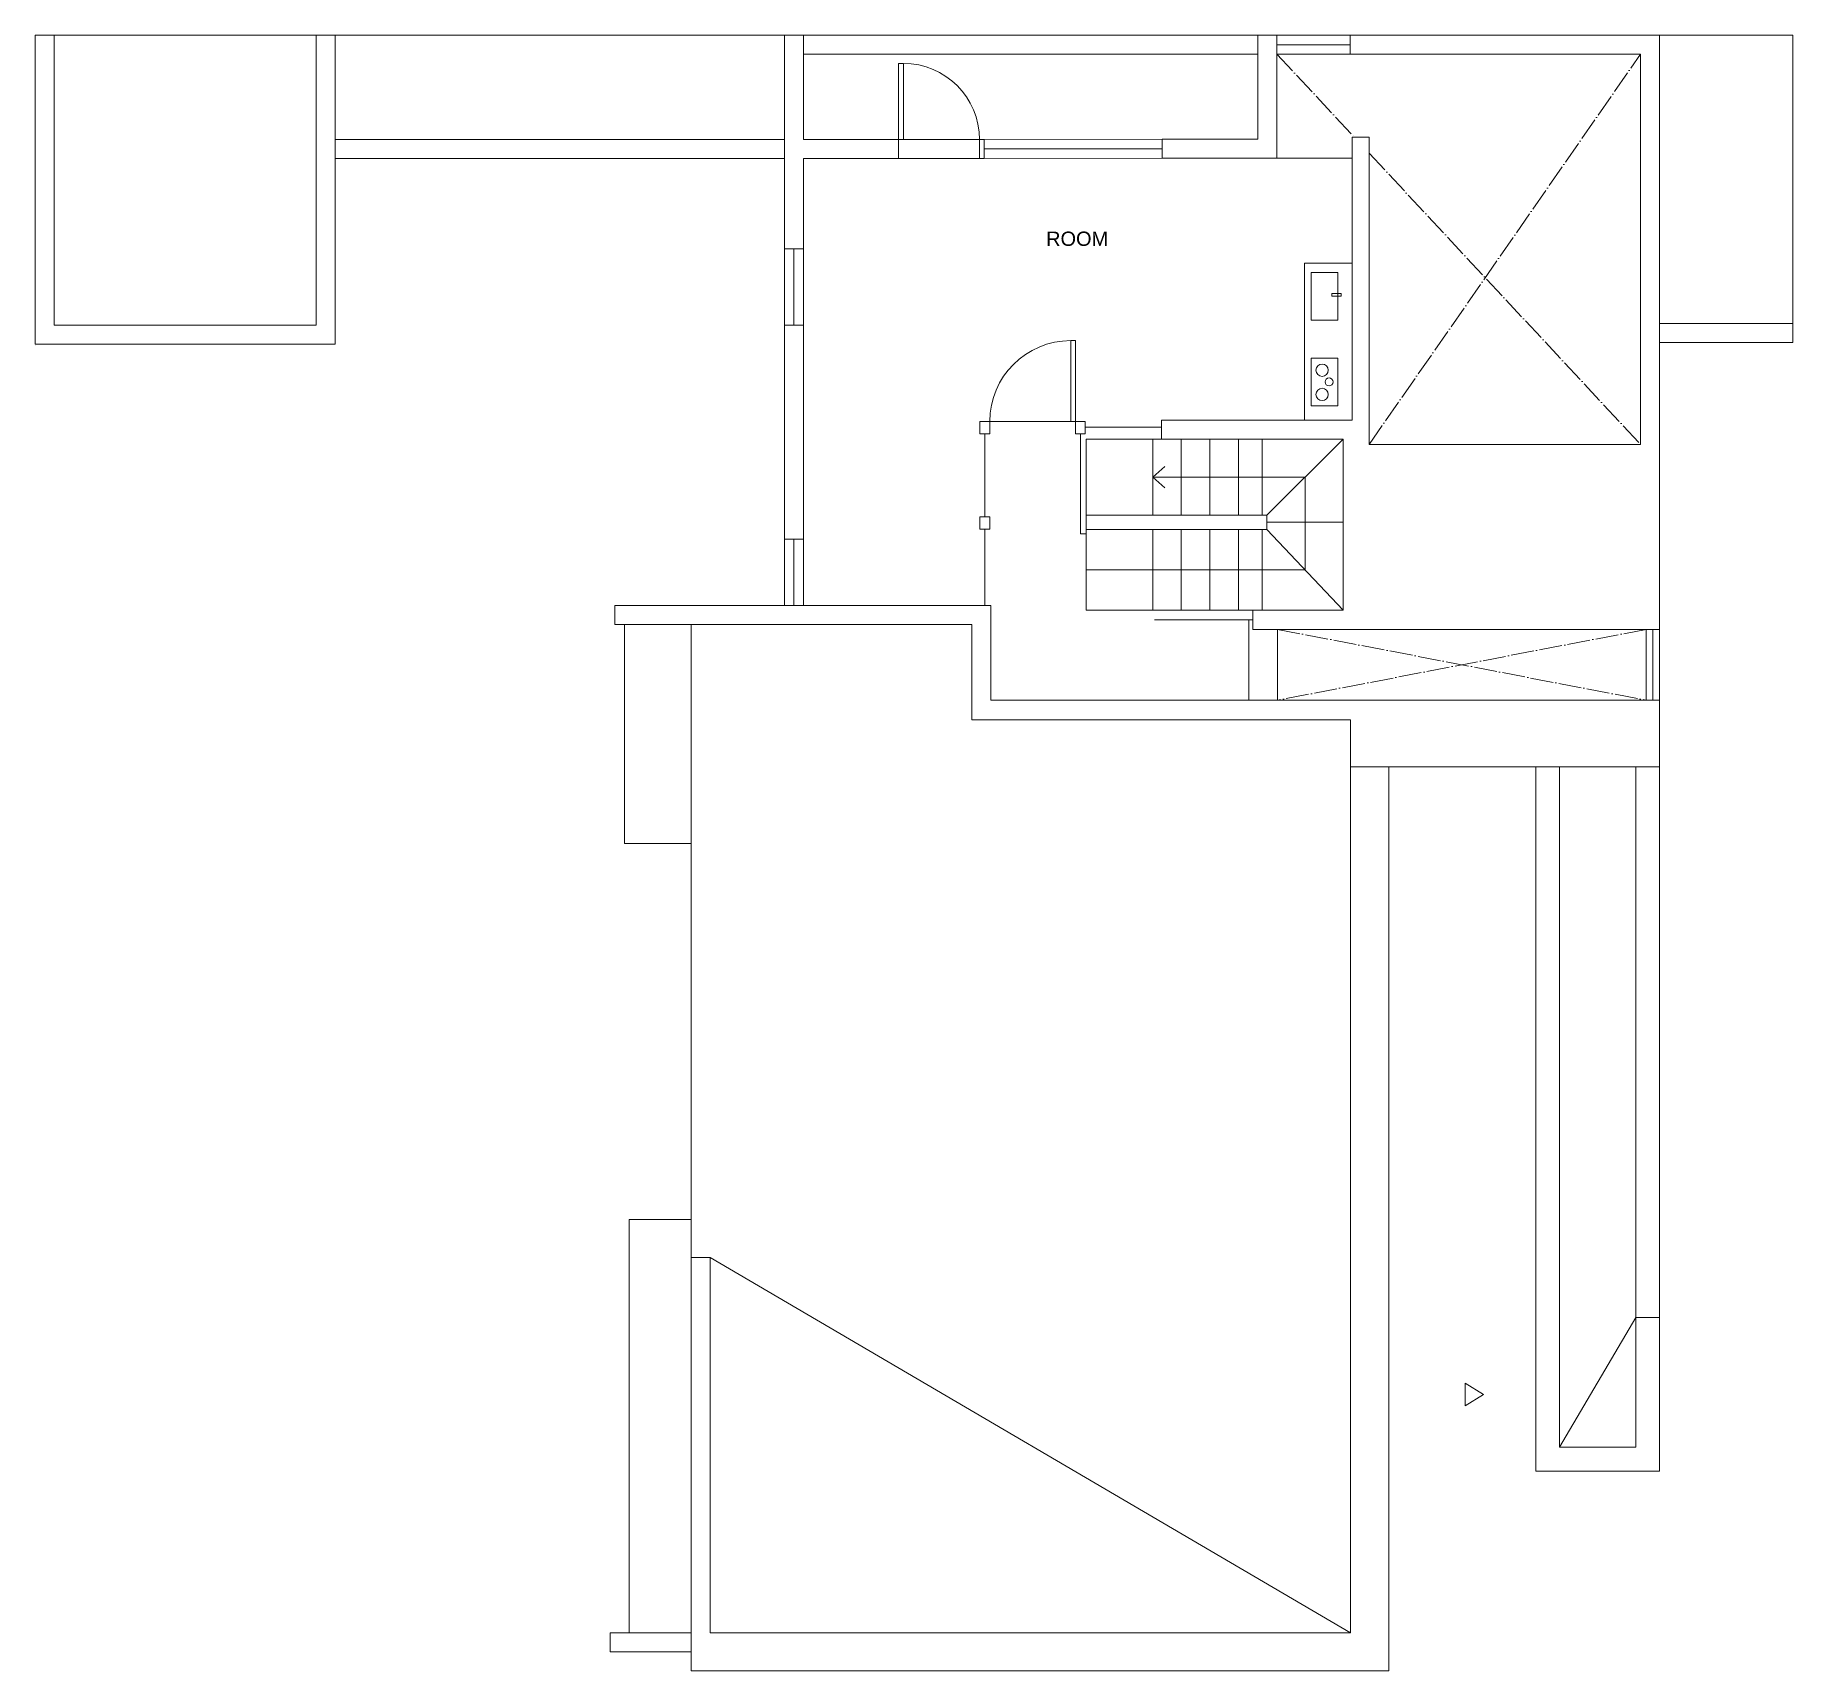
# Model space of a CAD drawing. Header units: millimetres. Extents: x 2902 to 15554, y -1771 to 10617.
# Drawn here: x 6459 to 8306, y -1771 to -52 of the extents above; entities that cross this region are included whole.
import ezdxf

# ---------------------------------------------------------------- set-up
doc = ezdxf.new("R2010")
doc.units = ezdxf.units.MM
doc.linetypes.add('ACAD_ISO04W100', pattern=[30, 24, -3, 0, -3])
for name, color, linetype, lineweight in [('arredi', 6, 'Continuous', 9), ('finestre', 4, 'Continuous', 9), ('muri', 1, 'Continuous', 9), ('porte', 2, 'Continuous', 9), ('proiezioni', 3, 'Continuous', 9), ('testo', 8, 'Continuous', 9), ('tratteggiata', 9, 'ACAD_ISO04W100', 13)]:
    doc.layers.add(name, color=color, linetype=linetype, lineweight=lineweight)
doc.styles.get("Standard").update_dxf_attribs({"font": 'Arial.ttf'})

msp = doc.modelspace()

# ---------------------------------------------------------------- texts
at = {"layer": 'testo', "insert": (7521.3, -258.8), "char_height": 15, "attachment_point": 1}
msp.add_mtext_dynamic_manual_height_columns('ROOM', width=120.187, gutter_width=12.5, heights=[0], dxfattribs=at)

# ---------------------------------------------------------------- linework, layer by layer
at = {"layer": 'arredi'}
for p, q in [((7792.8, -456.8), (7792.8, -291.8)), ((7792.8, -291.8), (7842.8, -291.8)), ((7792.8, -291.8), (7792.8, -301.8)), ((7799.8, -301.8), (7799.8, -351.8)), ((7827.8, -301.8), (7799.8, -301.8)), ((7827.8, -323.8), (7827.8, -301.8)), ((7827.8, -351.8), (7827.8, -326.8)), ((7799.8, -351.8), (7827.8, -351.8))]:
    msp.add_line(p, q, dxfattribs=at)
for points in [[(7799.8, -301.8), (7827.8, -301.8), (7827.8, -351.8), (7799.8, -351.8)], [(7831.3, -326.8), (7821.3, -326.8), (7821.3, -323.8), (7831.3, -323.8)], [(7799.8, -391.8), (7827.8, -391.8), (7827.8, -441.8), (7799.8, -441.8)]]:
    msp.add_lwpolyline(points, close=True, dxfattribs=at)
for centre, radius in [((7811.3, -404.5), 6.48), ((7811.3, -429.9), 6.48), ((7818.6, -416.8), 4.18)]:
    msp.add_circle(centre, radius, dxfattribs=at)
at = {"layer": 'finestre'}
for p, q in [((7763.8, -72.4), (7763.8, -52.4)), ((7840.8, -52.4), (7763.8, -52.4)), ((7840.8, -72.4), (7840.8, -52.4)), ((7840.8, -72.4), (7763.8, -72.4)), ((7456.3, -162), (7643.3, -161.8)), ((7456.3, -182), (7643.3, -181.8)), ((7246.3, -357), (7246.3, -277)), ((7266.3, -277), (7266.3, -357)), ((7246.3, -582), (7246.3, -651.8)), ((7266.3, -582), (7266.3, -651.8))]:
    msp.add_line(p, q, dxfattribs=at)
at = {"layer": 'muri'}
for p, q in [((7246.3, -52.4), (7246.3, -277)), ((7246.3, -52.4), (7266.3, -52.4)), ((7266.3, -52.4), (7266.3, -162)), ((7266.3, -52.4), (7266.3, -72.4)), ((7743.8, -52.4), (7743.8, -161.8)), ((7743.8, -52.4), (7763.8, -52.4)), ((7763.8, -52.4), (7763.8, -181.8)), ((7840.8, -72.4), (7840.8, -52.4)), ((7840.8, -52.4), (8165.8, -52.4)), ((8165.8, -52.4), (8165.8, -676.8)), ((7840.8, -62.4), (7763.8, -62.4)), ((8145.8, -72.4), (7840.8, -72.4)), ((8145.8, -72.4), (8145.8, -482.4)), ((7266.3, -162), (7366.3, -162)), ((7366.3, -182), (7366.3, -162)), ((7643.3, -181.8), (7643.3, -161.8)), ((7643.3, -161.8), (7743.8, -161.8)), ((7860.8, -159.4), (7842.8, -159.4)), ((7842.8, -159.4), (7842.8, -456.8)), ((7860.8, -482.4), (7860.8, -159.4)), ((7246.3, -182), (7246.3, -277)), ((7266.3, -182), (7266.3, -277)), ((7266.3, -182), (7366.3, -182)), ((7643.3, -171.8), (7456.3, -172)), ((7763.8, -181.8), (7643.3, -181.8)), ((7763.8, -181.8), (7842.8, -181.8)), ((7246.3, -212), (7246.3, -230)), ((7246.3, -277), (7266.3, -277)), ((7256.3, -277), (7256.3, -357)), ((7266.3, -357), (7246.3, -357)), ((7246.3, -357), (7246.3, -582)), ((7266.3, -582), (7266.3, -357)), ((7842.8, -456.8), (7642.5, -456.8)), ((7642.5, -456.8), (7642.5, -476.8)), ((7642.5, -476.8), (7833.3, -476.8)), ((7833.3, -476.8), (7833.3, -656.8)), ((8145.8, -482.4), (7860.8, -482.4)), ((7753.3, -556.8), (7563.5, -556.8)), ((7563.5, -571.8), (7563.5, -556.8)), ((7753.3, -571.8), (7563.5, -571.8)), ((7753.3, -571.8), (7753.3, -556.8)), ((7246.3, -582), (7266.3, -582)), ((7256.3, -582), (7256.3, -651.8)), ((7463.3, -651.8), (7068.3, -651.8)), ((7068.3, -651.8), (7068.3, -671.8)), ((7463.3, -751.3), (7463.3, -651.8)), ((7833.3, -656.8), (7738.3, -656.8)), ((7738.3, -656.8), (7738.3, -676.8)), ((7443.3, -671.8), (7068.3, -671.8)), ((7443.3, -671.8), (7443.3, -771.8)), ((7738.3, -676.8), (8165.8, -676.8)), ((8165.8, -751.3), (7463.3, -751.3)), ((8165.8, -751.3), (8165.8, -821.3)), ((7443.3, -771.8), (7841.2, -771.8)), ((7841.2, -771.8), (7841.2, -821.3)), ((7841.2, -821.3), (8165.8, -821.3))]:
    msp.add_line(p, q, dxfattribs=at)
at = {"layer": 'porte'}
for p, q in [((7366.3, -162), (7366.3, -82)), ((7366.3, -82), (7371.3, -82)), ((7371.3, -82), (7371.3, -162)), ((7552.1, -373.4), (7547.1, -373.4)), ((7547.1, -373.4), (7547.1, -458.4)), ((7552.1, -458.4), (7552.1, -373.4))]:
    msp.add_line(p, q, dxfattribs=at)
for centre, radius, start, end in [((7371.3, -162), 80, 0, 90), ((7547.1, -458.4), 85, 90, 180)]:
    msp.add_arc(centre, radius, start, end, dxfattribs=at)
at = {"layer": 'proiezioni'}
for p, q in [((6479.1, -52.4), (6479.1, -357)), ((6754.3, -357), (6754.3, -52.4)), ((6774.3, -377), (6774.3, -52.4)), ((7266.3, -52.4), (7743.8, -52.4)), ((8165.8, -52.4), (8305.8, -52.4)), ((8305.8, -52.4), (8305.8, -375.4)), ((7266.3, -72.4), (7743.8, -72.4)), ((6774.3, -162), (6999.3, -162)), ((6774.3, -162), (7246.3, -162)), ((7371.3, -162), (7366.3, -162)), ((7371.3, -162), (7456.3, -162)), ((7451.3, -162), (7451.3, -182)), ((7456.3, -162), (7456.3, -182)), ((6774.3, -182), (6999.3, -182)), ((6774.3, -182), (7246.3, -182)), ((7366.3, -182), (7456.3, -182)), ((6754.3, -357), (6479.1, -357)), ((8305.8, -355.4), (8165.8, -355.4)), ((6489.1, -377), (6459.1, -377)), ((6459.1, -377), (6774.3, -377)), ((8305.8, -375.4), (8165.8, -375.4)), ((7462.1, -458.4), (7547.1, -458.4)), ((7547.1, -458.4), (7552.1, -458.4)), ((7456.9, -471.4), (7456.9, -558.4)), ((7557.3, -471.4), (7557.3, -576.4)), ((7642.5, -464.3), (7562.4, -464.3)), ((7618.3, -476.8), (7563.5, -476.8)), ((7563.5, -476.8), (7563.5, -556.8)), ((7642.5, -476.8), (7618.3, -476.8)), ((7633.3, -476.8), (7633.3, -556.8)), ((7663.3, -476.8), (7663.3, -556.8)), ((7693.3, -476.8), (7693.3, -556.8)), ((7723.3, -476.8), (7723.3, -556.8)), ((7748.3, -476.8), (7748.3, -556.8)), ((7753.3, -556.8), (7833.3, -476.8)), ((7633.3, -516.8), (7645.9, -505.7)), ((7633.3, -516.8), (7793.3, -516.8)), ((7633.3, -516.8), (7645.9, -527.9)), ((7793.3, -516.8), (7793.3, -614.3)), ((7456.9, -571.4), (7456.9, -651.8)), ((7563.5, -576.4), (7563.5, -571.8)), ((7633.3, -571.8), (7633.3, -656.8)), ((7663.3, -571.8), (7663.3, -656.8)), ((7693.3, -571.8), (7693.3, -656.8)), ((7723.3, -571.8), (7723.3, -656.8)), ((7748.3, -571.8), (7748.3, -656.8)), ((7753.3, -564.3), (7833.3, -564.3)), ((7753.3, -571.8), (7833.3, -656.8)), ((7557.3, -576.4), (7563.5, -576.4)), ((7563.5, -576.4), (7563.5, -656.8)), ((7793.3, -614.3), (7563.5, -614.3)), ((7738.3, -656.8), (7563.5, -656.8)), ((7078.3, -671.8), (7078.3, -901.8)), ((7148.3, -671.8), (7148.3, -1296.8)), ((7738.3, -666.8), (7635.3, -666.8)), ((7734.3, -666.8), (7734.3, -751.3)), ((7764.3, -676.8), (7764.3, -751.3)), ((8151.8, -676.8), (8151.8, -751.3)), ((8158.8, -676.8), (8158.8, -751.3)), ((8165.8, -676.8), (8165.8, -751.3)), ((7841.2, -821.3), (7841.2, -1731.3)), ((7881.2, -821.3), (7881.2, -1771.3)), ((8035.8, -1561.3), (8035.8, -821.3)), ((8060.8, -1536.3), (8060.8, -821.3)), ((8140.8, -821.3), (8140.8, -1536.3)), ((8165.8, -821.3), (8165.8, -1561.3)), ((7078.3, -901.8), (7148.3, -901.8)), ((7148.3, -1296.8), (7083.3, -1296.8)), ((7083.3, -1296.8), (7083.3, -1731.3)), ((7148.3, -1296.8), (7148.3, -1771.3)), ((7168.3, -1336.8), (7148.3, -1336.8)), ((7168.3, -1336.8), (7168.3, -1731.3)), ((7168.3, -1336.8), (7841.2, -1731.3)), ((8140.8, -1400.1), (8060.8, -1536.3)), ((8165.8, -1400.1), (8140.8, -1400.1)), ((7961.4, -1468.8), (7961.4, -1492.9)), ((7980.7, -1480.8), (7961.4, -1468.8)), ((7961.4, -1492.9), (7980.7, -1480.8)), ((8140.8, -1536.3), (8060.8, -1536.3)), ((8165.8, -1561.3), (8035.8, -1561.3)), ((7148.3, -1731.3), (7063.3, -1731.3)), ((7063.3, -1731.3), (7063.3, -1751.3)), ((7841.2, -1731.3), (7168.3, -1731.3)), ((7063.3, -1751.3), (7148.3, -1751.3)), ((7063.3, -1751.3), (7148.3, -1751.3)), ((7148.3, -1771.3), (7881.2, -1771.3))]:
    msp.add_line(p, q, dxfattribs=at)
msp.add_lwpolyline([(6459.1, -377), (6459.1, -52.4), (7246.3, -52.4)], dxfattribs=at)
for points in [[(6459.1, -378.8), (6459.1, -378.8), (6459.1, -378.8)], [(7462.1, -458.4), (7451.8, -458.4), (7451.8, -471.4), (7462.1, -471.4)], [(7562.4, -458.4), (7552.1, -458.4), (7552.1, -471.4), (7562.4, -471.4)], [(7462.1, -558.4), (7451.8, -558.4), (7451.8, -571.4), (7462.1, -571.4)]]:
    msp.add_lwpolyline(points, close=True, dxfattribs=at)
at = {"layer": 'tratteggiata'}
for p, q in [((7763.8, -72.4), (7844.9, -159.4)), ((7860.8, -482.4), (8145.8, -72.4)), ((7860.8, -176.5), (8145.8, -482.4)), ((7764.3, -676.8), (8151.8, -751.3)), ((8151.8, -676.8), (7764.3, -751.3))]:
    msp.add_line(p, q, dxfattribs=at)

msp.set_redraw_order([(e.dxf.handle, doc.entitydb.next_handle()) for e in msp.query("TEXT MTEXT ATTDEF DIMENSION ARC_DIMENSION")])  # texts and dimensions are drawn at this point

doc.saveas('drawing.dxf')
